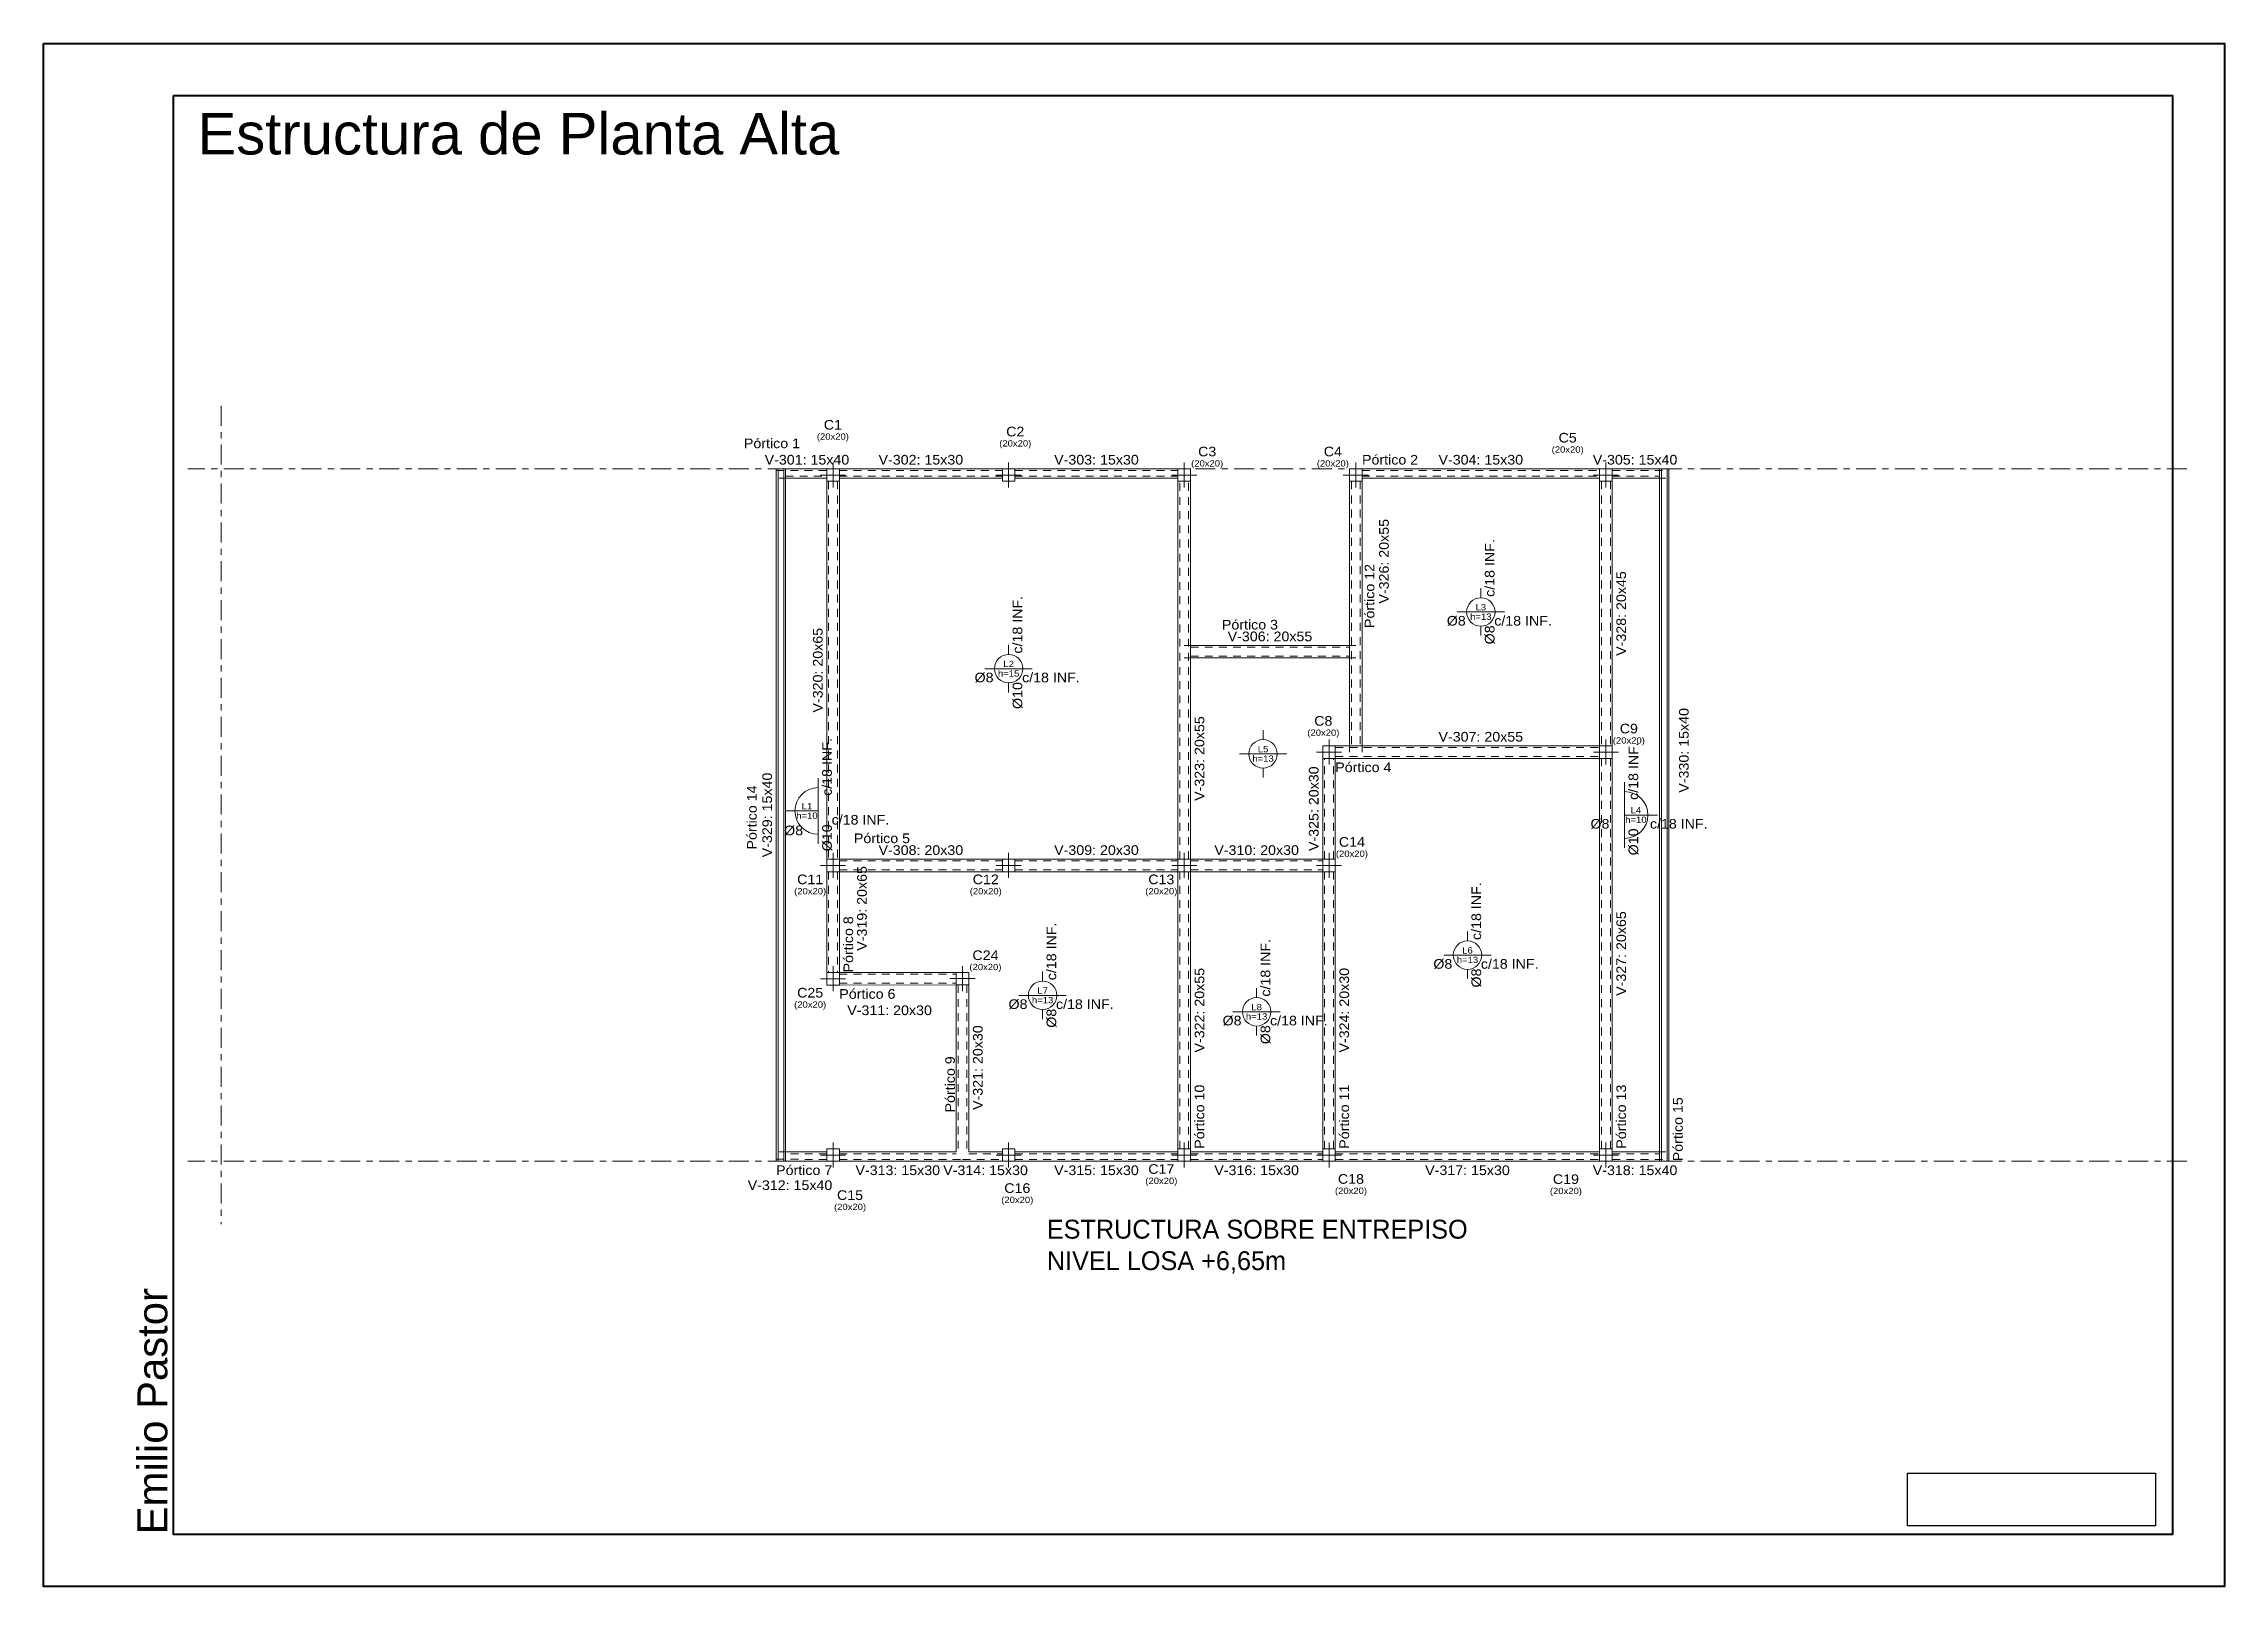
# Model space of a CAD drawing. Header units: millimetres. Extents: x -42 to 59, y 21 to 74.
# Drawn here: x -3.33 to 31.32, y 20.77 to 45.27 of the extents above; entities that cross this region are included whole.
import ezdxf
from ezdxf.enums import TextEntityAlignment as Align

# ---------------------------------------------------------------- set-up
doc = ezdxf.new("R2010")
doc.units = ezdxf.units.MM
for name, pattern in [('CENTER', [50.8, 31.75, -6.35, 6.35, -6.35]), ('CYPE_PUNTO', [0.075, 0, -0.075]), ('TRAZO_INTERIOR_VIGA', [0.1875, 0.125, -0.0625])]:
    doc.linetypes.add(name, pattern=pattern)
for name, color, linetype, lineweight in [('02_CIVIL_EXIST', 250, 'Continuous', 30), ('10_CIVIL EJES', 230, 'CENTER', 15), ('12_TEXTOS', 150, 'Continuous', 20), ('ARB_LONG_INF', 3, 'Continuous', 9), ('ARB_TRANS_INF', 3, 'Continuous', 9), ('COLUMNA_DIM', 4, 'Continuous', 9), ('COLUMNA_REF', 3, 'Continuous', 9), ('COLUMNAS_EJES', 1, 'Continuous', 0), ('PA_NUM_ALTURA', 7, 'Continuous', 0), ('PILAR_HORMIGON', 2, 'Continuous', 9), ('VIG_CARAS', 5, 'Continuous', 9), ('VIG_DIM_VIGAS', 3, 'Continuous', 9), ('VIG_INT_DESC', 6, 'Continuous', 0), ('VIG_REF_PORTICOS', 3, 'Continuous', 9)]:
    doc.layers.add(name, color=color, linetype=linetype, lineweight=lineweight)
doc.layers.add('texto secundario', color=2, linetype='Continuous')
doc.styles.add('CYPETXT', font='arial.ttf', dxfattribs={"height": 0.2})
doc.styles.add('Swis721 BT', font='swiss.ttf')
picture_1 = doc.add_image_def('image1.png', size_in_pixel=(2031, 433))

msp = doc.modelspace()

# ---------------------------------------------------------------- texts
at = {"layer": '12_TEXTOS', "color": 18, "insert": (-0.889, 44.174), "char_height": 0.66, "attachment_point": 1, "style": 'Swis721 BT'}
msp.add_mtext_dynamic_manual_height_columns('Estructura de Planta Alta', width=11.37319, gutter_width=10, heights=[0], dxfattribs=at)
at = {"layer": '12_TEXTOS', "color": 18, "insert": (-1.844, 21.599), "char_height": 0.4752, "attachment_point": 1, "rotation": 90, "style": 'Swis721 BT'}
msp.add_mtext_dynamic_manual_height_columns('Emilio Pastor', width=10.15474, gutter_width=10, heights=[0], dxfattribs=at)
at = {"layer": 'ARB_LONG_INF', "style": 'CYPETXT', "width": 1.056017}
for p in [(19.262, 36.185), (11.759, 35.284), (21.545, 32.96), (8.733, 32.855), (19.049, 30.735), (12.298, 30.096), (15.699, 29.835)]:
    msp.add_text('%%c8', height=0.1533, dxfattribs=at).set_placement(p, align=Align.TOP_RIGHT)
at = {"layer": 'ARB_LONG_INF', "style": 'CYPETXT', "width": 1.054615}
for p in [(19.714, 36.185), (12.212, 35.284), (9.186, 33.025), (22.188, 32.96), (19.502, 30.735), (12.751, 30.096), (16.152, 29.835)]:
    msp.add_text('c/18 INF.', height=0.1533, dxfattribs=at).set_placement(p, align=Align.TOP_LEFT)
at = {"layer": 'ARB_TRANS_INF', "style": 'CYPETXT', "width": 1.054615}
for p in [(19.565, 36.488), (12.062, 35.587), (9.036, 33.328), (21.848, 33.263), (19.352, 31.038), (12.601, 30.399), (16.002, 30.138)]:
    msp.add_text('c/18 INF.', height=0.1533, rotation=90, dxfattribs=at).set_placement(p, align=Align.TOP_LEFT)
at = {"layer": 'ARB_TRANS_INF', "style": 'CYPETXT', "width": 1.056017}
for s, p in [('%%C8', (19.565, 36.035)), ('%%C10', (12.062, 35.134)), ('%%C10', (9.036, 32.875)), ('%%C10', (21.848, 32.81)), ('%%C8', (19.352, 30.585)), ('%%C8', (12.601, 29.946)), ('%%C8', (16.002, 29.685))]:
    msp.add_text(s, height=0.1533, rotation=90, dxfattribs=at).set_placement(p, align=Align.TOP_RIGHT)
at = {"layer": 'COLUMNA_DIM', "lineweight": 0, "style": 'CYPETXT', "width": 1.074598}
for p in [(9.206, 39.034), (12.104, 38.926), (20.881, 38.828), (15.153, 38.608), (17.15, 38.608), (16.999, 34.331), (21.853, 34.208), (17.453, 32.408), (8.845, 31.813), (11.635, 31.813), (14.425, 31.813), (11.63, 30.609), (8.845, 30.013), (14.425, 27.213), (17.438, 27.055), (20.853, 27.052), (9.479, 26.799), (12.136, 26.911)]:
    msp.add_text('(20x20)', height=0.1, dxfattribs=at).set_placement(p, align=Align.MIDDLE_CENTER)
at = {"layer": 'COLUMNA_REF', "style": 'CYPETXT'}
for s, width, p in [('C1', 1.052837, (9.206, 39.221)), ('C2', 1.052837, (12.104, 39.113)), ('C3', 1.052837, (15.153, 38.796)), ('C4', 1.052837, (17.15, 38.796)), ('C5', 1.052837, (20.881, 39.016)), ('C8', 1.052837, (16.999, 34.518)), ('C9', 1.052837, (21.853, 34.396)), ('C14', 1.054688, (17.453, 32.596)), ('C11', 1.054688, (8.845, 32.001)), ('C12', 1.054688, (11.635, 32.001)), ('C13', 1.054688, (14.425, 32.001)), ('C24', 1.054688, (11.63, 30.796)), ('C25', 1.054688, (8.845, 30.201)), ('C17', 1.054688, (14.425, 27.401)), ('C15', 1.054688, (9.479, 26.986)), ('C16', 1.054688, (12.136, 27.098)), ('C18', 1.054688, (17.438, 27.243)), ('C19', 1.054688, (20.853, 27.24))]:
    msp.add_text(s, height=0.1533, dxfattribs=dict(at, width=width)).set_placement(p, align=Align.MIDDLE_CENTER)
at = {"layer": 'PA_NUM_ALTURA', "style": 'CYPETXT'}
for s, width, p in [('h=13', 1.078587, (19.501, 36.173)), ('L3', 1.082474, (19.501, 36.323)), ('L2', 1.082474, (11.999, 35.422)), ('h=15', 1.078587, (11.999, 35.272)), ('h=13', 1.078587, (16.041, 33.919)), ('L5', 1.082474, (16.041, 34.069)), ('h=10', 1.078587, (8.794, 33.013)), ('L1', 1.082474, (8.794, 33.163)), ('h=10', 1.078587, (21.965, 32.948)), ('L4', 1.082474, (21.965, 33.098)), ('L6', 1.082474, (19.289, 30.873)), ('h=13', 1.078587, (19.289, 30.723)), ('L7', 1.082474, (12.538, 30.234)), ('h=13', 1.078587, (12.538, 30.084)), ('h=13', 1.078587, (15.939, 29.823)), ('L8', 1.082474, (15.939, 29.973))]:
    msp.add_text(s, height=0.1, dxfattribs=dict(at, width=width)).set_placement(p, align=Align.MIDDLE_CENTER)
at = {"layer": 'texto secundario', "insert": (12.605, 26.595), "char_height": 0.3, "width": 16.0412, "attachment_point": 1}
msp.add_mtext('{\\fCentury Gothic|b0|i0|c0|p34;ESTRUCTURA SOBRE ENTREPISO\\PNIVEL LOSA +6,65m}', dxfattribs=at)
at = {"layer": 'VIG_DIM_VIGAS', "style": 'CYPETXT', "width": 1.055207}
for s, p in [('V-301: 15x40', (8.794, 38.666)), ('V-302: 15x30', (10.604, 38.666)), ('V-303: 15x30', (13.394, 38.666)), ('V-304: 15x30', (19.501, 38.666)), ('V-305: 15x40', (21.952, 38.666)), ('V-306: 20x55', (16.151, 35.86)), ('V-307: 20x55', (19.501, 34.266)), ('V-308: 20x30', (10.604, 32.466)), ('V-309: 20x30', (13.394, 32.466)), ('V-310: 20x30', (15.939, 32.466)), ('V-316: 15x30', (15.939, 27.381)), ('V-317: 15x30', (19.289, 27.381)), ('V-318: 15x40', (21.952, 27.381))]:
    msp.add_text(s, height=0.15333, dxfattribs=at).set_placement(p, align=Align.MIDDLE_CENTER)
for s, rotation, p in [('V-326: 20x55', 90, (17.962, 37.053)), ('V-328: 20x45', 90, (21.731, 36.223)), ('V-320: 20x65', 90, (8.966, 35.323)), ('V-330: 15x40', 90, (22.727, 34.05)), ('V-323: 20x55', 90, (15.031, 33.92)), ('V-329: 15x40', 90, (8.162, 33.024)), ('V-325: 20x30', 90, (16.846, 33.123)), ('V-319: 20x65', 90, (9.668, 31.54)), ('V-327: 20x65', 90, (21.731, 30.823)), ('V-322: 20x55', 90, (15.031, 29.923)), ('V-324: 20x30', 90, (17.331, 29.923)), ('V-311: 20x30', 0.0157, (10.107, 29.922)), ('V-321: 20x30', 90, (11.508, 29.011)), ('V-313: 15x30', 359.9825, (10.237, 27.381)), ('V-314: 15x30', 359.9825, (11.632, 27.381)), ('V-315: 15x30', 359.9825, (13.394, 27.381)), ('V-312: 15x40', 359.9825, (8.525, 27.144))]:
    msp.add_text(s, height=0.15333, rotation=rotation, dxfattribs=at).set_placement(p, align=Align.MIDDLE_CENTER)
at = {"layer": 'VIG_REF_PORTICOS', "style": 'CYPETXT', "width": 1.054987}
for s, p in [('Pórtico 1', (8.238, 38.926)), ('Pórtico 2', (18.059, 38.666)), ('Pórtico 3', (15.833, 36.046)), ('Pórtico 4', (17.634, 33.781)), ('Pórtico 5', (9.986, 32.653))]:
    msp.add_text(s, height=0.1533, dxfattribs=at).set_placement(p, align=Align.MIDDLE_CENTER)
at = {"layer": 'VIG_REF_PORTICOS', "style": 'CYPETXT'}
for s, rotation, width, p in [('Pórtico 12', 90, 1.055476, (17.733, 36.502)), ('Pórtico 14', 90, 1.055476, (7.919, 32.984)), ('Pórtico 8', 90, 1.054987, (9.451, 30.969)), ('Pórtico 6', 0.0157, 1.054987, (9.754, 30.181)), ('Pórtico 9', 90, 1.054987, (11.068, 28.745)), ('Pórtico 10', 90, 1.055476, (15.031, 28.232)), ('Pórtico 11', 90, 1.055476, (17.331, 28.232)), ('Pórtico 13', 90, 1.055476, (21.731, 28.232)), ('Pórtico 15', 90, 1.055476, (22.633, 28.032)), ('Pórtico 7', 359.9825, 1.054987, (8.75, 27.382))]:
    msp.add_text(s, height=0.1533, rotation=rotation, dxfattribs=dict(at, width=width)).set_placement(p, align=Align.MIDDLE_CENTER)

# ---------------------------------------------------------------- blocks, each defined once
blk = doc.blocks.new('Ejes de la columna')
at = {"layer": 'COLUMNAS_EJES'}
for p, q in [((-0.5, 0), (0.5, 0)), ((0, -0.5), (0, 0.5))]:
    blk.add_line(p, q, dxfattribs=at)

# ---------------------------------------------------------------- linework, layer by layer
at = {"layer": '02_CIVIL_EXIST', "lineweight": 40}
for points in [[(-3.335, 45.275), (31.315, 45.275), (31.315, 20.772), (-3.335, 20.772)], [(-1.272, 44.45), (30.49, 44.45), (30.49, 21.597), (-1.272, 21.597)]]:
    msp.add_lwpolyline(points, close=True, dxfattribs=at)
at = {"layer": '10_CIVIL EJES', "ltscale": 0.01}
for p, q in [((-0.511, 39.523), (-0.511, 26.523)), ((30.72, 38.523), (-1.042, 38.523)), ((30.72, 27.523), (-1.042, 27.523))]:
    msp.add_line(p, q, dxfattribs=at)
at = {"layer": 'PA_NUM_ALTURA'}
for p, q in [((19.501, 36.475), (19.501, 36.625)), ((19.125, 36.248), (19.878, 36.248)), ((11.999, 35.574), (11.999, 35.724)), ((19.501, 35.872), (19.501, 36.022)), ((11.623, 35.347), (12.375, 35.347)), ((11.999, 34.971), (11.999, 35.121)), ((16.041, 34.22), (16.041, 34.37)), ((15.665, 33.994), (16.418, 33.994)), ((16.041, 33.617), (16.041, 33.767)), ((8.973, 33.609), (8.973, 33.459)), ((8.973, 33.459), (8.973, 32.718)), ((21.785, 33.394), (21.785, 33.544)), ((21.785, 32.653), (21.785, 33.394)), ((8.973, 33.088), (8.452, 33.088)), ((21.785, 33.023), (22.306, 33.023)), ((8.973, 32.718), (8.973, 32.568)), ((21.785, 32.503), (21.785, 32.653)), ((19.289, 31.025), (19.289, 31.175)), ((12.538, 30.386), (12.538, 30.536)), ((18.913, 30.798), (19.665, 30.798)), ((19.289, 30.422), (19.289, 30.572)), ((12.162, 30.159), (12.914, 30.159)), ((15.939, 30.125), (15.939, 30.275)), ((12.538, 29.783), (12.538, 29.933)), ((15.563, 29.898), (16.315, 29.898)), ((15.939, 29.522), (15.939, 29.672))]:
    msp.add_line(p, q, dxfattribs=at)
for centre in [(19.501, 36.248), (11.999, 35.347), (16.041, 33.994), (19.289, 30.798), (12.538, 30.159), (15.939, 29.898)]:
    msp.add_circle(centre, 0.226, dxfattribs=at)
for centre, start, end in [((8.973, 33.088), 90, 270), ((21.785, 33.023), 270, 90)]:
    msp.add_arc(centre, 0.371, start, end, dxfattribs=at)
at = {"layer": 'PILAR_HORMIGON'}
for points in [[(9.109, 38.323), (9.309, 38.323), (9.309, 38.523), (9.109, 38.523), (9.109, 38.323)], [(11.899, 38.323), (12.099, 38.323), (12.099, 38.523), (11.899, 38.523), (11.899, 38.323)], [(14.689, 38.323), (14.889, 38.323), (14.889, 38.523), (14.689, 38.523), (14.689, 38.323)], [(17.414, 38.323), (17.614, 38.323), (17.614, 38.523), (17.414, 38.523), (17.414, 38.323)], [(21.389, 38.323), (21.589, 38.323), (21.589, 38.523), (21.389, 38.523), (21.389, 38.323)], [(16.989, 33.923), (17.189, 33.923), (17.189, 34.123), (16.989, 34.123), (16.989, 33.923)], [(21.389, 33.923), (21.589, 33.923), (21.589, 34.123), (21.389, 34.123), (21.389, 33.923)], [(9.109, 32.123), (9.309, 32.123), (9.309, 32.323), (9.109, 32.323), (9.109, 32.123)], [(11.899, 32.123), (12.099, 32.123), (12.099, 32.323), (11.899, 32.323), (11.899, 32.123)], [(14.689, 32.123), (14.889, 32.123), (14.889, 32.323), (14.689, 32.323), (14.689, 32.123)], [(16.989, 32.123), (17.189, 32.123), (17.189, 32.323), (16.989, 32.323), (16.989, 32.123)], [(9.109, 30.323), (9.309, 30.323), (9.309, 30.523), (9.109, 30.523), (9.109, 30.323)], [(11.166, 30.324), (11.366, 30.324), (11.366, 30.524), (11.166, 30.524), (11.166, 30.324)], [(9.109, 27.523), (9.309, 27.523), (9.309, 27.723), (9.109, 27.723), (9.109, 27.523)], [(9.109, 27.523), (9.309, 27.523), (9.309, 27.723), (9.109, 27.723), (9.109, 27.523)], [(11.899, 27.523), (12.099, 27.523), (12.099, 27.723), (11.899, 27.723), (11.899, 27.523)], [(14.689, 27.523), (14.889, 27.523), (14.889, 27.723), (14.689, 27.723), (14.689, 27.523)], [(16.989, 27.523), (17.189, 27.523), (17.189, 27.723), (16.989, 27.723), (16.989, 27.523)], [(21.389, 27.523), (21.589, 27.523), (21.589, 27.723), (21.389, 27.723), (21.389, 27.523)]]:
    msp.add_lwpolyline(points, close=True, dxfattribs=at)
at = {"layer": 'VIG_CARAS'}
for p, q in [((8.305, 38.523), (9.109, 38.523)), ((8.305, 38.523), (8.305, 27.525)), ((8.455, 38.523), (8.455, 27.524)), ((9.309, 38.523), (11.899, 38.523)), ((12.099, 38.523), (14.689, 38.523)), ((17.614, 38.523), (21.389, 38.523)), ((21.589, 38.523), (22.49, 38.523)), ((22.34, 27.523), (22.34, 38.523)), ((22.49, 27.523), (22.49, 38.523)), ((8.455, 38.373), (9.109, 38.373)), ((9.109, 38.323), (9.109, 32.323)), ((9.309, 38.373), (11.899, 38.373)), ((9.309, 38.323), (9.309, 32.323)), ((12.099, 38.373), (14.689, 38.373)), ((14.689, 32.323), (14.689, 38.323)), ((14.889, 32.323), (14.889, 38.323)), ((17.414, 38.323), (17.414, 34.123)), ((17.614, 38.373), (21.389, 38.373)), ((17.614, 38.323), (17.614, 34.123)), ((21.389, 38.323), (21.389, 34.123)), ((21.589, 38.373), (22.34, 38.373)), ((21.589, 38.323), (21.589, 34.123)), ((14.889, 35.718), (17.414, 35.718)), ((14.889, 35.518), (17.414, 35.518)), ((17.189, 34.123), (21.389, 34.123)), ((16.989, 32.323), (16.989, 33.923)), ((17.189, 32.323), (17.189, 33.923)), ((17.189, 33.923), (21.389, 33.923)), ((21.389, 33.923), (21.389, 27.723)), ((21.589, 33.923), (21.589, 27.723)), ((9.309, 32.323), (11.899, 32.323)), ((12.099, 32.323), (14.689, 32.323)), ((14.889, 32.323), (16.989, 32.323)), ((9.109, 32.123), (9.109, 30.523)), ((9.309, 32.123), (9.309, 30.523)), ((9.309, 32.123), (11.899, 32.123)), ((12.099, 32.123), (14.689, 32.123)), ((14.689, 27.723), (14.689, 32.123)), ((14.889, 32.123), (16.989, 32.123)), ((14.889, 27.723), (14.889, 32.123)), ((16.989, 27.723), (16.989, 32.123)), ((17.189, 27.723), (17.189, 32.123)), ((9.309, 30.523), (11.166, 30.524)), ((9.309, 30.323), (11.166, 30.324)), ((11.166, 30.324), (11.166, 27.674)), ((11.366, 30.324), (11.366, 27.674)), ((9.109, 27.524), (8.305, 27.525)), ((9.109, 27.674), (8.455, 27.674)), ((9.309, 27.674), (11.166, 27.674)), ((9.309, 27.524), (11.266, 27.524)), ((11.266, 27.524), (11.899, 27.523)), ((11.366, 27.674), (11.899, 27.673)), ((12.099, 27.674), (14.689, 27.673)), ((12.099, 27.524), (14.689, 27.523)), ((14.889, 27.673), (16.989, 27.673)), ((14.889, 27.523), (16.989, 27.523)), ((17.189, 27.673), (21.389, 27.673)), ((17.189, 27.523), (21.389, 27.523)), ((21.589, 27.673), (22.34, 27.673)), ((21.589, 27.523), (22.49, 27.523))]:
    msp.add_line(p, q, dxfattribs=at)
at = {"layer": 'VIG_CARAS', "linetype": 'CYPE_PUNTO'}
for p, q in [((8.455, 38.373), (8.305, 38.373)), ((22.34, 38.373), (22.49, 38.373)), ((14.889, 35.718), (14.689, 35.718)), ((17.414, 35.718), (17.614, 35.718)), ((14.889, 35.518), (14.689, 35.518)), ((17.414, 35.518), (17.614, 35.518)), ((17.414, 34.123), (17.414, 33.923)), ((17.614, 34.123), (17.614, 33.923)), ((8.455, 27.674), (8.305, 27.675)), ((22.34, 27.673), (22.49, 27.673))]:
    msp.add_line(p, q, dxfattribs=at)
at = {"layer": 'VIG_INT_DESC', "linetype": 'TRAZO_INTERIOR_VIGA'}
for p, q in [((8.305, 38.493), (9.109, 38.493)), ((9.309, 38.493), (11.899, 38.493)), ((12.099, 38.493), (14.689, 38.493)), ((17.614, 38.493), (21.389, 38.493)), ((21.589, 38.493), (22.49, 38.493)), ((8.455, 38.403), (9.109, 38.403)), ((9.139, 38.323), (9.139, 32.323)), ((9.279, 38.323), (9.279, 32.323)), ((9.309, 38.403), (11.899, 38.403)), ((12.099, 38.403), (14.689, 38.403)), ((14.719, 32.323), (14.719, 38.323)), ((14.859, 32.323), (14.859, 38.323)), ((17.444, 38.323), (17.444, 34.123)), ((17.584, 38.323), (17.584, 34.123)), ((17.614, 38.403), (21.389, 38.403)), ((21.419, 38.323), (21.419, 34.123)), ((21.559, 38.323), (21.559, 34.123)), ((21.589, 38.403), (22.34, 38.403)), ((14.889, 35.688), (17.414, 35.688)), ((14.889, 35.548), (17.414, 35.548)), ((17.189, 34.093), (21.389, 34.093)), ((17.019, 32.323), (17.019, 33.923)), ((17.159, 32.323), (17.159, 33.923)), ((17.189, 33.953), (21.389, 33.953)), ((21.419, 33.923), (21.419, 27.723)), ((21.559, 33.923), (21.559, 27.723)), ((9.309, 32.293), (11.899, 32.293)), ((12.099, 32.293), (14.689, 32.293)), ((14.889, 32.293), (16.989, 32.293)), ((9.139, 32.123), (9.139, 30.523)), ((9.279, 32.123), (9.279, 30.523)), ((9.309, 32.153), (11.899, 32.153)), ((12.099, 32.153), (14.689, 32.153)), ((14.719, 27.723), (14.719, 32.123)), ((14.859, 27.723), (14.859, 32.123)), ((14.889, 32.153), (16.989, 32.153)), ((17.019, 27.723), (17.019, 32.123)), ((17.159, 27.723), (17.159, 32.123)), ((9.309, 30.493), (11.166, 30.494)), ((9.309, 30.353), (11.166, 30.354)), ((11.196, 30.324), (11.196, 27.674)), ((11.336, 30.324), (11.336, 27.674)), ((9.109, 27.554), (8.305, 27.555)), ((9.109, 27.644), (8.455, 27.644)), ((9.309, 27.644), (11.166, 27.644)), ((9.309, 27.554), (11.266, 27.554)), ((11.266, 27.554), (11.899, 27.553)), ((11.366, 27.644), (11.899, 27.643)), ((12.099, 27.644), (14.689, 27.643)), ((12.099, 27.554), (14.689, 27.553)), ((14.889, 27.643), (16.989, 27.643)), ((14.889, 27.553), (16.989, 27.553)), ((17.189, 27.643), (21.389, 27.643)), ((17.189, 27.553), (21.389, 27.553)), ((21.589, 27.643), (22.34, 27.643)), ((21.589, 27.553), (22.49, 27.553))]:
    msp.add_line(p, q, dxfattribs=at)
at = {"layer": 'VIG_INT_DESC'}
for p, q in [((8.335, 38.523), (8.335, 27.525)), ((8.425, 38.523), (8.425, 27.524)), ((22.37, 27.523), (22.37, 38.523)), ((22.46, 27.523), (22.46, 38.523))]:
    msp.add_line(p, q, dxfattribs=at)

# ---------------------------------------------------------------- block references
at = {"layer": 'COLUMNAS_EJES', "xscale": 0.4, "yscale": 0.4}
for p in [(9.209, 38.423), (11.999, 38.423), (14.789, 38.423), (17.514, 38.423), (21.489, 38.423), (17.089, 34.023), (21.489, 34.023), (9.209, 32.223), (11.999, 32.223), (14.789, 32.223), (17.089, 32.223), (9.209, 30.423), (11.266, 30.424), (9.209, 27.623), (11.999, 27.623), (14.789, 27.623), (17.089, 27.623), (21.489, 27.623)]:
    msp.add_blockref('Ejes de la columna', p, dxfattribs=at)

msp.set_redraw_order([(e.dxf.handle, doc.entitydb.next_handle()) for e in msp.query("TEXT MTEXT ATTDEF DIMENSION ARC_DIMENSION")])  # texts and dimensions are drawn at this point

# ---------------------------------------------------------------- pictures from other files: only their frames are drawn
at = {"color": 1}
image = msp.add_image(picture_1, insert=(26.281, 21.731), size_in_units=(3.942, 0.84), rotation=0, dxfattribs=at)
image.dxf.flags = 15

doc.saveas('drawing.dxf')
